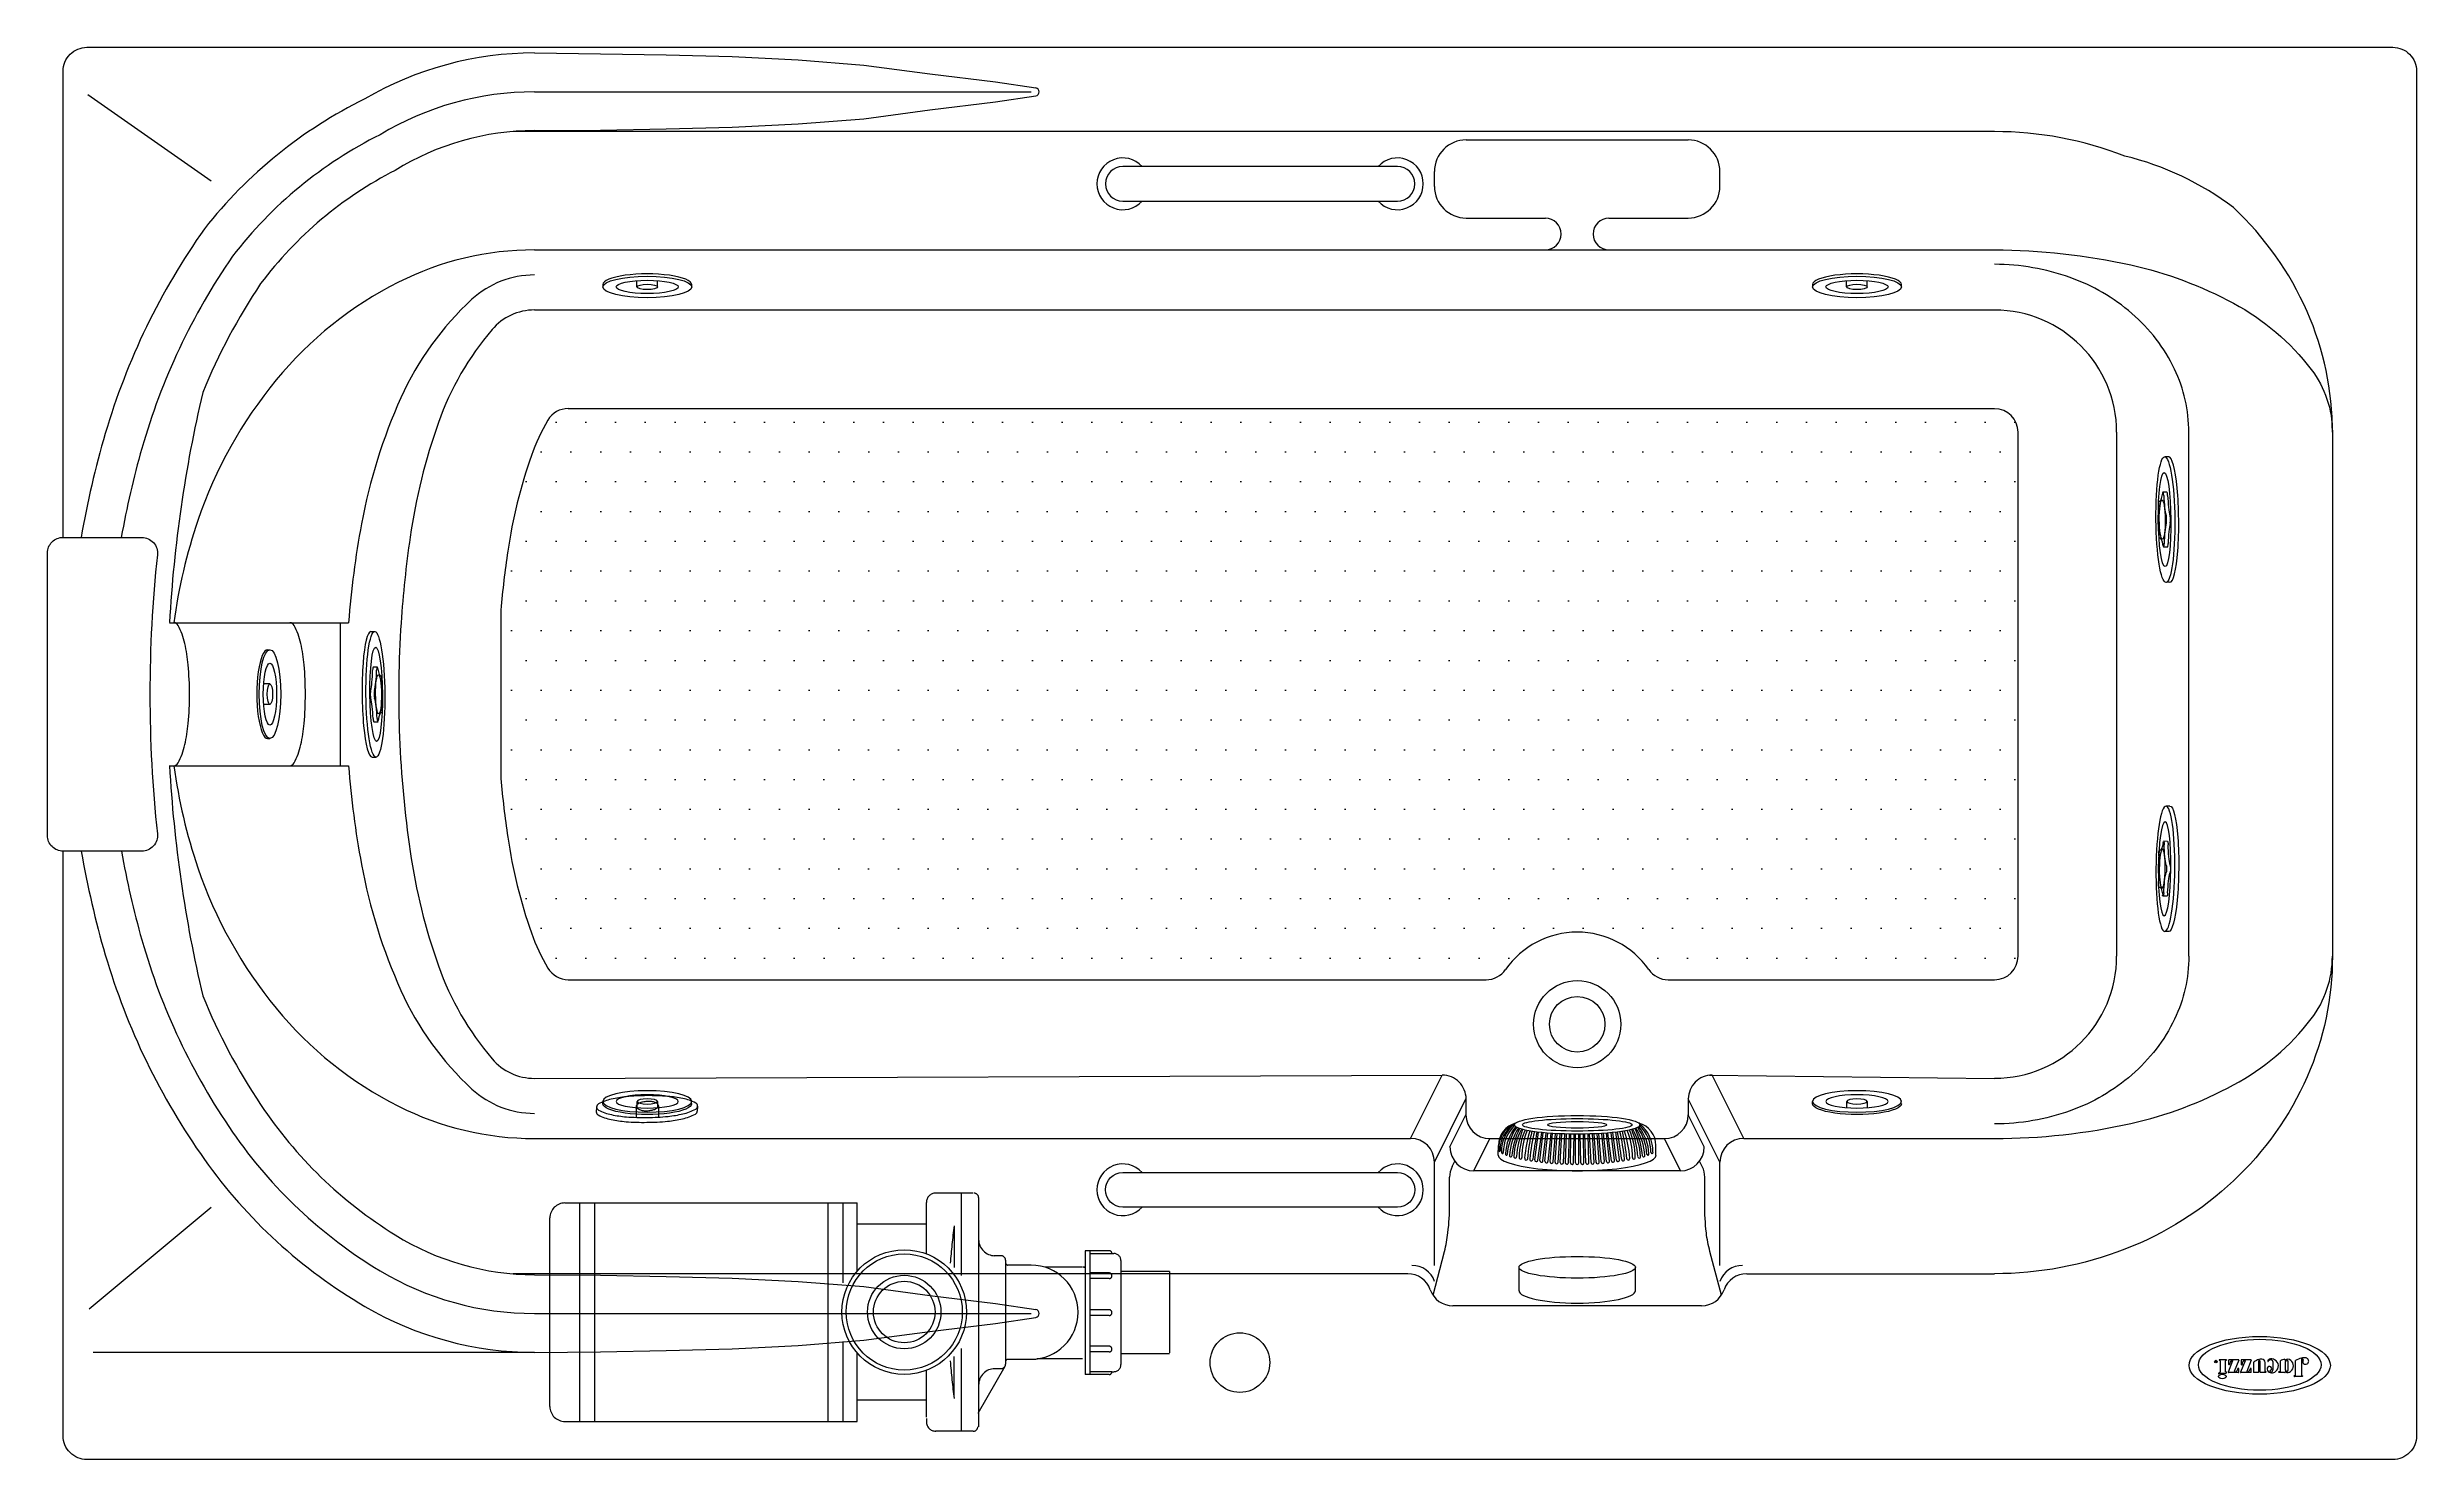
# Model space of a CAD drawing. Header units: millimetres. Extents: x -1256.29 to -1254.78, y 2239.85 to 2240.75.
import ezdxf
from ezdxf.enums import TextEntityAlignment as Align

# ---------------------------------------------------------------- set-up
doc = ezdxf.new("R2010")
doc.units = ezdxf.units.MM
doc.header["$LTSCALE"] = 10
doc.linetypes.add('HIDDEN', pattern=[0.375, 0.25, -0.125])
for name, color, linetype in [('CONTOR05', 7, 'Continuous'), ('jacuzzi', 1, 'Continuous'), ('LCOTA02', 1, 'Continuous')]:
    doc.layers.add(name, color=color, linetype=linetype)
doc.styles.add('ROMANS', font='romans', dxfattribs={"height": 4})

# ---------------------------------------------------------------- blocks, each defined once
blk = doc.blocks.new('A$C1E5B20B9')
at = {"layer": 'LCOTA02'}
for p, q in [((12, 80), (17, 80)), ((14.6, 57.5), (19.6, 57.5)), ((14.6, 22.5), (20, 22.5)), ((12, 0), (17, 0))]:
    blk.add_line(p, q, dxfattribs=at)
for centre, major_axis, start_param, end_param in [((12, 40), (0, 40), 0, 3.141593), ((8.2, 59), (0, 19), 3.648269, 4.519872), ((14.6, 54.8), (0, 2.68), 6.283185, 7.661464), ((13.2, 59), (0, 19), 3.648269, 4.519872), ((19.6, 54.8), (0, 2.68), 5.533225, 7.661464), ((24, 70.7), (0, 19), 2.391632, 3.263235), ((24.8, 49.2), (0, 2.68), 4.276588, 6.404827), ((30.7, 40), (0, 19), 1.134995, 2.006598), ((11.3, 40), (0, 2.68), 0.506677, 2.634916), ((8.2, 21), (0, 19), 4.904906, 5.776509), ((16.3, 40), (0, 2.68), 0.506677, 2.634916), ((13.2, 21), (0, 19), 4.904906, 5.776509), ((24.8, 30.8), (0, 2.68), 3.019951, 5.14819), ((14.6, 25.2), (0, 2.68), 1.763314, 3.141593), ((19.6, 25.2), (0, 2.68), 1.763314, 3.891553), ((24, 9.3), (0, 19), 6.161543, 7.033146)]:
    blk.add_ellipse(centre, major_axis=major_axis, ratio=0.3, start_param=start_param, end_param=end_param, dxfattribs=at)
for centre, major_axis, ratio in [((17, 40), (0, 40), 0.3), ((18, 40), (0, 30), 0.266667), ((21, 40), (0, 12.5), 0.3)]:
    blk.add_ellipse(centre, major_axis=major_axis, ratio=ratio, dxfattribs=at)
blk = doc.blocks.new('A$C00053991')
at = {"layer": 'CONTOR05', "xscale": 0.5, "zscale": 0.5}
blk.add_blockref('A$C1E5B20B9', (0, 0), dxfattribs=at)
blk = doc.blocks.new('A$C691B2982')
at = {"layer": 'CONTOR05', "xscale": 0.1, "yscale": 0.1, "zscale": 0.1}
blk.add_blockref('A$C00053991', (0, 0), dxfattribs=at)
blk = doc.blocks.new('A$C159910E5')
at = {"layer": 'CONTOR05', "rotation": 270}
blk.add_blockref('A$C691B2982', (0, 1.45), dxfattribs=at)
blk = doc.blocks.new('A$C3BF32979')
at = {"layer": 'CONTOR05', "rotation": 314.9999999999977}
blk.add_blockref('A$C159910E5', (-0.4, 5.26), dxfattribs=at)
blk = doc.blocks.new('*E10')
at = {"layer": 'CONTOR05', "rotation": 135.5818886525813}
blk.add_blockref('A$C3BF32979', (4.89, 4.04), dxfattribs=at)
blk = doc.blocks.new('A$C37FA7AEC')
at = {"layer": 'LCOTA02'}
for p, q in [((1.01, 4.71), (1.23, 4.71)), ((1.23, 2.9), (0.63, 2.9)), ((1.23, 1.81), (0.63, 1.81)), ((1.01, 0), (1.23, 0))]:
    blk.add_line(p, q, dxfattribs=at)
for centre, major_axis, ratio, start_param, end_param in [((1.01, 2.36), (0, 2.36), 0.431953, 6.283185, 9.424778), ((1.23, 2.36), (0, -0.544), 0.461888, -3.141592653589793, 3.141592653589793)]:
    blk.add_ellipse(centre, major_axis=major_axis, ratio=ratio, start_param=start_param, end_param=end_param, dxfattribs=at)
for major_axis, ratio in [((0, 2.36), 0.431953), ((0, 1.65), 0.381644)]:
    blk.add_ellipse((1.23, 2.36), major_axis=major_axis, ratio=ratio, dxfattribs=at)
blk = doc.blocks.new('A$C6134645C')
at = {"layer": 'CONTOR05', "rotation": 179.9999999999999}
blk.add_blockref('A$C37FA7AEC', (2.24, 4.71), dxfattribs=at)
blk = doc.blocks.new('A$C71D54D85')
at = {"color": 1}
for p, q in [((78.3, 110.3), (78.3, 111.4)), ((79.1, 112.2), (100.7, 112.2)), ((79.9, 109.5), (79.1, 109.5)), ((80.7, 64), (80.7, 108.7)), ((100.7, 109.5), (98, 109.5)), ((98, 109.5), (98, 67.5)), ((101.6, 111.4), (101.6, 110.3)), ((126.3, 99.5), (126.3, 99.8)), ((127.1, 100.6), (143, 100.6)), ((143, 97.9), (140.8, 97.9)), ((143.8, 99.8), (143.8, 98.7)), ((160.9, 70.1), (160.9, 93.1)), ((175.5, 66.7), (175.5, 69.5)), ((180.2, 98.4), (180.2, 100.2)), ((180.6, 100.6), (196.5, 100.6)), ((180.6, 98), (182.5, 98)), ((182.9, 97.6), (182.9, 72.5)), ((202, 100.6), (214.9, 100.6)), ((221.7, 65.9), (234, 97.9)), ((221.8, 100.4), (221.8, 89.5)), ((222.2, 100.8), (250.8, 100.8)), ((222.2, 89.1), (223.7, 89.1)), ((238.7, 67.9), (251.2, 100.2)), ((247.7, 79.1), (249.5, 79.1)), ((249.9, 65.4), (249.9, 78.7)), ((256.6, 65.9), (268.9, 97.9)), ((256.7, 100.4), (256.7, 89.5)), ((257.1, 100.8), (285.6, 100.8)), ((257.1, 89.1), (258.6, 89.1)), ((273.6, 67.9), (286, 100.2)), ((282.5, 79.1), (284.3, 79.1)), ((284.8, 65.4), (284.8, 78.7)), ((222.2, 65.2), (249.5, 65.2)), ((257, 65.2), (284.3, 65.2)), ((291, 65.3), (291, 66.2)), ((291.4, 64.9), (310.7, 64.9)), ((311.1, 65.3), (311.1, 66.1))]:
    blk.add_line(p, q, dxfattribs=at)
blk.add_lwpolyline([(126.1, 70.7), (126.1, 93.4, 1), (117.9, 93.4), (117.9, 70.7, 1)], format="xyb", close=True, dxfattribs=at)
for points in [[(196.9, 100.2), (196.9, 68.8, 0.135484), (197, 68.4, 0.597309), (201.5, 68.6, 0.11277), (201.6, 69), (201.6, 100.2)], [(200.1, 64, 0.062974), (213.8, 71.3, 0.257829), (215.3, 74), (215.3, 100.2)], [(306.9, 102.2), (291.6, 102.2, 0.414214), (291.2, 101.8), (291.2, 99.7, 0.414214), (291.6, 99.3), (292.9, 99.3, -0.414214), (293.3, 98.9), (293.3, 68.2)], [(309, 68.1), (309, 99.5, -0.309408), (309.5, 100.2, 0.090701), (313.4, 102.6, 0.365017), (313.4, 103.1), (313, 103.8, 0.451807), (311.8, 104, -0.178007), (306.7, 102.2)]]:
    blk.add_lwpolyline(points, format="xyb", dxfattribs=at)
blk.add_circle((320.5, 70.1), 3.49, dxfattribs=at)
for centre, radius, start, end in [((70, 68.8), 9.29, 122.98031, 234.80885), ((69.4, 69.8), 8.1, 329.38819, 123.2376), ((79.1, 111.4), 0.803, 90, 180), ((79.1, 110.3), 0.803, 180, 270), ((79.9, 108.7), 0.803, 360, 90), ((57.1, 146.7), 89.5, 285.56043, 296.84445), ((97.2, 67.5), 0.803, 298.82315, 360), ((100.7, 111.4), 0.803, 360, 90), ((100.7, 110.3), 0.803, 270, 360), ((125.9, 99.5), 0.401, 231.45531, 0), ((127.1, 99.8), 0.803, 90, 180), ((140.8, 97.1), 0.803, 90, 180), ((143, 99.8), 0.803, 0, 90), ((143, 98.7), 0.803, 270, 0), ((165.1, 82.3), 19.6, 127.13134, 242.26712), ((164.3, 84.3), 17.5, 88.59962, 128.95271), ((169.6, 92.9), 8.64, 150.43729, 179.01242), ((165, 69.7), 4.07, 174.05436, 252.53888), ((166.3, 94.4), 5.08, 97.11199, 147.24263), ((166.1, 77.3), 11.7, 258.5772, 294.21967), ((170.3, 89.8), 6.07, 110.28331, 290.7343), ((164.1, 87.9), 13.9, 29.5272, 87.50186), ((166.2, 95.2), 4.29, 50.78098, 96.34141), ((167.6, 97.3), 1.84, 289.02953, 44.08726), ((166.7, 75.4), 9.65, 295.27036, 324.8584), ((162.5, 82.3), 20.5, 295.00308, 308.90895), ((169.2, 91.3), 7.85, 294.39358, 25.90718), ((175, 69.5), 0.5, 0, 144.8584), ((175, 66.7), 0.5, 309.13116, 0), ((180.6, 100.2), 0.401, 90, 180), ((180.6, 98.4), 0.401, 180, 270), ((182.5, 97.6), 0.401, 0, 90), ((192.3, 72.5), 9.42, 180, 267.92324), ((196.5, 100.2), 0.401, 0, 90), ((202, 100.2), 0.401, 90, 180), ((214.9, 100.2), 0.401, 0, 90), ((222.2, 100.4), 0.401, 90, 180), ((222.2, 89.5), 0.401, 180, 270), ((223.7, 89.5), 0.401, 270, 355.05883), ((235.3, 88.5), 11.3, 130.15733, 175.05883), ((232.5, 91.7), 7.01, 80.33745, 129.00483), ((233.6, 98.1), 0.5, 338.92958, 80.33745), ((239.2, 67.7), 0.5, 158.92958, 274.07432), ((238.4, 77.9), 10.7, 274.07432, 281.22181), ((235.7, 77.8), 11.5, 294.82753, 3.77721), ((247.7, 78.6), 0.5, 90, 183.77721), ((249.5, 78.7), 0.401, 0, 90), ((250.8, 100.4), 0.401, 338.92958, 90), ((257.1, 100.4), 0.401, 90, 180), ((257.1, 89.5), 0.401, 180, 270), ((258.6, 89.5), 0.401, 270, 355.05883), ((270.2, 88.5), 11.3, 130.15733, 175.05883), ((267.3, 91.7), 7.01, 80.33745, 129.00483), ((268.4, 98.1), 0.5, 338.92958, 80.33745), ((274, 67.7), 0.5, 158.92958, 274.07432), ((273.3, 77.9), 10.7, 274.07432, 281.22181), ((270.5, 77.8), 11.5, 294.82753, 3.77721), ((282.5, 78.6), 0.5, 90, 183.77721), ((284.3, 78.7), 0.401, 0, 90), ((285.6, 100.4), 0.401, 338.92958, 90), ((291.4, 66.2), 0.401, 82.17237, 180), ((291.7, 68.2), 1.61, 262.17237, 0), ((310.6, 68.1), 1.61, 180, 273.61115), ((310.7, 66.1), 0.401, 0, 93.61115), ((69.2, 67.7), 8, 234.80885, 260.1754), ((73, 89.8), 30.4, 260.1754, 285.41833), ((78.3, 64.6), 2.66, 297.20293, 316.52893), ((78.3, 64.4), 2.49, 320.21994, 351.14429), ((164.9, 81.4), 18.8, 241.68236, 289.34326), ((193.9, 81.5), 18.5, 264.07358, 289.85013), ((222.2, 65.7), 0.5, 158.92958, 270), ((249.5, 65.7), 0.401, 270, 0), ((257, 65.7), 0.5, 158.92958, 270), ((284.3, 65.7), 0.401, 270, 0), ((291.4, 65.3), 0.401, 180, 270), ((310.7, 65.3), 0.401, 270, 0)]:
    blk.add_arc(centre, radius, start, end, dxfattribs=at)
for centre, major_axis, ratio in [((197.8, 79.2), (-171.8, 0), 0.415223), ((302.5, 111.9), (-10.3, 0), 0.621803)]:
    blk.add_ellipse(centre, major_axis=major_axis, ratio=ratio, dxfattribs=at)
at = {"layer": 'LCOTA02'}
for p, q in [((140, 97.1), (140, 68)), ((127.1, 65.8), (127.1, 63.7))]:
    blk.add_line(p, q, dxfattribs=at)
for centre, radius, start, end in [((122.7, 82), 19.4, 126.3033, 231.48564), ((119.6, 76.9), 13.4, 228.39986, 304.23053), ((119.5, 88.6), 12.3, 59.92306, 132.27609), ((123.5, 96.5), 32.9, 276.28599, 300.08621), ((78, 64.6), 2, 149.38819, 195.77516), ((78.9, 64.9), 2.92, 195.77516, 246.12825), ((78.6, 64), 2, 246.12825, 297.20293)]:
    blk.add_arc(centre, radius, start, end, dxfattribs=at)
blk.add_ellipse((197.8, 80.8), major_axis=(-197.8, 0), ratio=0.408776, dxfattribs=at)
at = {"color": 1, "style": 'ROMANS'}
blk.add_text('R', height=3.5, dxfattribs=at).set_placement((320.5, 70.1), align=Align.MIDDLE_CENTER)

msp = doc.modelspace()

# ---------------------------------------------------------------- hatches: boundary and pattern name
at = {"layer": 'jacuzzi'}
h = msp.add_hatch(dxfattribs=at)
h.set_pattern_fill('DOTS', color=256, scale=0.303614, style=0)
h.set_pattern_definition([(0, (-1258.994898, 2234.79798), (0.00948795, 0.018975904), [0, -0.018975904])])
h.paths.add_polyline_path([(-1255.9604, 2240.5183, 0.264036), (-1255.9734, 2240.5109, 0.0497), (-1255.9839, 2240.4885, 0.048609), (-1255.999, 2240.4274, 0.014977), (-1256.0034, 2240.39), (-1256.0034, 2240.2827, 0.014977), (-1255.999, 2240.2453, 0.048609), (-1255.9839, 2240.1842, 0.0497), (-1255.9734, 2240.1618, 0.264036), (-1255.9604, 2240.1544), (-1255.3755, 2240.1544, 0.244921), (-1255.363, 2240.1609, -0.521102), (-1255.2718, 2240.1609, 0.244921), (-1255.2594, 2240.1544), (-1255.0514, 2240.1544, 0.414214), (-1255.0365, 2240.1694), (-1255.0365, 2240.5033, 0.414214), (-1255.0514, 2240.5183)])

# ---------------------------------------------------------------- linework, layer by layer
for p, q in [((-1255.982, 2240.7202), (-1255.6654, 2240.7202)), ((-1256.188, 2240.6634), (-1256.2667, 2240.7183)), ((-1255.0514, 2240.6949), (-1255.9956, 2240.6949)), ((-1255.3882, 2240.6896), (-1255.2467, 2240.6896)), ((-1255.4084, 2240.66), (-1255.4084, 2240.6694)), ((-1255.2264, 2240.66), (-1255.2264, 2240.6694)), ((-1255.3882, 2240.6397), (-1255.3377, 2240.6397)), ((-1255.2972, 2240.6397), (-1255.2467, 2240.6397)), ((-1255.982, 2240.6195), (-1255.0514, 2240.6195)), ((-1255.982, 2240.5812), (-1255.0514, 2240.5812)), ((-1255.0514, 2240.5183), (-1255.9604, 2240.5183)), ((-1255.0365, 2240.5033), (-1255.0365, 2240.1694)), ((-1254.9736, 2240.5033), (-1254.9736, 2240.1694)), ((-1254.9276, 2240.1694), (-1254.9276, 2240.5033)), ((-1254.9276, 2240.1694), (-1254.9276, 2240.5033)), ((-1254.8361, 2240.5033), (-1254.8361, 2240.1694)), ((-1256.0034, 2240.39), (-1256.0034, 2240.2827)), ((-1256.2146, 2240.3819), (-1256.1005, 2240.3819)), ((-1256.1055, 2240.2908), (-1256.1055, 2240.3819)), ((-1256.2146, 2240.2908), (-1256.1005, 2240.2908)), ((-1255.9604, 2240.1544), (-1255.3755, 2240.1544)), ((-1255.2594, 2240.1544), (-1255.0514, 2240.1544)), ((-1255.982, 2240.0915), (-1255.4035, 2240.0936)), ((-1255.4236, 2240.0532), (-1255.4035, 2240.0936)), ((-1255.233, 2240.0935), (-1255.0514, 2240.0915)), ((-1255.2112, 2240.0532), (-1255.2314, 2240.0936)), ((-1255.9424, 2240.0732), (-1255.9426, 2240.0701)), ((-1255.9172, 2240.0736), (-1255.9172, 2240.0667)), ((-1255.9029, 2240.0741), (-1255.9029, 2240.0668)), ((-1255.878, 2240.0739), (-1255.8782, 2240.0707)), ((-1255.4084, 2240.0381), (-1255.3883, 2240.0785)), ((-1255.3883, 2240.0784), (-1255.3883, 2240.0683)), ((-1255.2264, 2240.0381), (-1255.2466, 2240.0785)), ((-1255.2466, 2240.0784), (-1255.2466, 2240.0683)), ((-1255.3985, 2240.0478), (-1255.3883, 2240.0683)), ((-1255.3444, 2240.0396), (-1255.342, 2240.0572)), ((-1255.3425, 2240.0393), (-1255.34, 2240.057)), ((-1255.3412, 2240.0392), (-1255.3391, 2240.0569)), ((-1255.3393, 2240.0389), (-1255.3371, 2240.0567)), ((-1255.338, 2240.0388), (-1255.3361, 2240.0566)), ((-1255.336, 2240.0386), (-1255.3341, 2240.0565)), ((-1255.3347, 2240.0385), (-1255.3332, 2240.0564)), ((-1255.3328, 2240.0383), (-1255.3312, 2240.0563)), ((-1255.3315, 2240.0382), (-1255.3302, 2240.0563)), ((-1255.3295, 2240.038), (-1255.3282, 2240.0562)), ((-1255.3282, 2240.038), (-1255.3273, 2240.0561)), ((-1255.3262, 2240.0379), (-1255.3253, 2240.0561)), ((-1255.3249, 2240.0378), (-1255.3243, 2240.056)), ((-1255.323, 2240.0377), (-1255.3223, 2240.056)), ((-1255.3217, 2240.0377), (-1255.3214, 2240.056)), ((-1255.3197, 2240.0377), (-1255.3194, 2240.056)), ((-1255.3184, 2240.0376), (-1255.3184, 2240.056)), ((-1255.3164, 2240.0376), (-1255.3164, 2240.056)), ((-1255.3151, 2240.0377), (-1255.3155, 2240.056)), ((-1255.3131, 2240.0377), (-1255.3135, 2240.056)), ((-1255.3119, 2240.0377), (-1255.3125, 2240.056)), ((-1255.3099, 2240.0378), (-1255.3105, 2240.056)), ((-1255.3086, 2240.0379), (-1255.3096, 2240.0561)), ((-1255.3066, 2240.038), (-1255.3076, 2240.0561)), ((-1255.3053, 2240.038), (-1255.3066, 2240.0562)), ((-1255.3034, 2240.0382), (-1255.3046, 2240.0563)), ((-1255.3021, 2240.0383), (-1255.3037, 2240.0563)), ((-1255.3001, 2240.0385), (-1255.3017, 2240.0564)), ((-1255.2988, 2240.0386), (-1255.3007, 2240.0565)), ((-1255.2969, 2240.0388), (-1255.2987, 2240.0566)), ((-1255.2956, 2240.0389), (-1255.2978, 2240.0567)), ((-1255.2936, 2240.0392), (-1255.2958, 2240.0569)), ((-1255.2923, 2240.0393), (-1255.2948, 2240.057)), ((-1255.2904, 2240.0396), (-1255.2928, 2240.0572)), ((-1255.2364, 2240.0478), (-1255.2466, 2240.0683)), ((-1255.982, 2240.0532), (-1255.4236, 2240.0532)), ((-1255.3833, 2240.0326), (-1255.3731, 2240.0531)), ((-1255.3731, 2240.0531), (-1255.2618, 2240.0531)), ((-1255.3677, 2240.0426), (-1255.3676, 2240.0487)), ((-1255.3677, 2240.0426), (-1255.3676, 2240.0487)), ((-1255.2672, 2240.0426), (-1255.2672, 2240.0487)), ((-1255.2516, 2240.0326), (-1255.2618, 2240.0531)), ((-1255.2112, 2240.0532), (-1255.0514, 2240.0532)), ((-1255.4084, 2239.9723), (-1255.4084, 2240.0381)), ((-1255.3987, 2240.0114), (-1255.3987, 2240.0285)), ((-1255.3971, 2240.0353), (-1255.3954, 2240.0387)), ((-1255.2516, 2240.0326), (-1255.3833, 2240.0326)), ((-1255.2377, 2240.0353), (-1255.2394, 2240.0387)), ((-1255.2361, 2240.0114), (-1255.2361, 2240.0285)), ((-1255.2264, 2239.9723), (-1255.2264, 2240.0381)), ((-1256.188, 2240.0093), (-1256.2657, 2239.9444)), ((-1255.4093, 2239.9533), (-1255.402, 2239.9812)), ((-1255.2255, 2239.9533), (-1255.2328, 2239.9812)), ((-1255.4254, 2239.967), (-1255.9956, 2239.967)), ((-1255.3546, 2239.9711), (-1255.3546, 2239.9562)), ((-1255.2803, 2239.9562), (-1255.2803, 2239.9711)), ((-1255.2094, 2239.967), (-1255.0514, 2239.967)), ((-1255.982, 2239.9417), (-1255.6654, 2239.9417)), ((-1255.2381, 2239.9466), (-1255.3967, 2239.9466)), ((-1255.982, 2239.9169), (-1256.2632, 2239.9169))]:
    msp.add_line(p, q, dxfattribs=at)
at = {"layer": 'jacuzzi', "linetype": 'HIDDEN'}
for p, q in [((-1255.9626, 2240.0121), (-1255.7763, 2240.0121)), ((-1255.9531, 2239.8729), (-1255.9531, 2240.0121)), ((-1255.9435, 2239.8729), (-1255.9435, 2240.0121)), ((-1255.7949, 2239.8729), (-1255.7949, 2240.0121)), ((-1255.7853, 2239.9612), (-1255.7853, 2240.0121)), ((-1255.7763, 2239.9686), (-1255.7763, 2240.0121)), ((-1255.7763, 2239.9986), (-1255.7763, 2240.0121)), ((-1255.7322, 2240.0102), (-1255.7322, 2240.0124)), ((-1255.7322, 2240.0102), (-1255.7322, 2240.0124)), ((-1255.7094, 2240.0184), (-1255.7262, 2240.0184)), ((-1255.7094, 2240.0184), (-1255.7262, 2240.0184)), ((-1255.7023, 2240.0184), (-1255.7108, 2240.0184)), ((-1255.71, 2240.0184), (-1255.71, 2239.9659)), ((-1255.6989, 2240.0155), (-1255.6989, 2239.8695)), ((-1255.9722, 2239.8824), (-1255.9722, 2240.0026)), ((-1255.7322, 2239.9986), (-1255.7763, 2239.9986)), ((-1255.7145, 2239.9966), (-1255.7145, 2239.971)), ((-1255.631, 2239.9817), (-1255.631, 2239.9028)), ((-1255.6281, 2239.9817), (-1255.6281, 2239.9028)), ((-1255.6281, 2239.9799), (-1255.6127, 2239.9799)), ((-1255.6846, 2239.9785), (-1255.689, 2239.9785)), ((-1255.6817, 2239.9756), (-1255.6817, 2239.9094)), ((-1255.6803, 2239.9726), (-1255.6655, 2239.9726)), ((-1255.6326, 2239.9711), (-1255.6563, 2239.9711)), ((-1255.6318, 2239.9712), (-1255.6323, 2239.9712)), ((-1255.6082, 2239.9754), (-1255.6082, 2239.9091)), ((-1255.6082, 2239.9754), (-1255.6082, 2239.9091)), ((-1255.5772, 2239.9684), (-1255.6082, 2239.9684)), ((-1255.5772, 2239.9684), (-1255.6082, 2239.9684)), ((-1255.5772, 2239.9684), (-1255.5772, 2239.9165)), ((-1255.5772, 2239.9684), (-1255.5772, 2239.9202)), ((-1255.7853, 2239.8729), (-1255.7853, 2239.9239)), ((-1255.71, 2239.9193), (-1255.71, 2239.8667)), ((-1255.5772, 2239.9239), (-1255.5772, 2239.9202)), ((-1255.5772, 2239.9202), (-1255.5772, 2239.9165)), ((-1255.7763, 2239.8729), (-1255.7763, 2239.9165)), ((-1255.7763, 2239.8749), (-1255.7763, 2239.9106)), ((-1255.7763, 2239.8729), (-1255.7763, 2239.9106)), ((-1255.7763, 2239.8749), (-1255.7763, 2239.9106)), ((-1255.7145, 2239.8886), (-1255.7145, 2239.9142)), ((-1255.6821, 2239.908), (-1255.6994, 2239.878)), ((-1255.6846, 2239.9065), (-1255.6885, 2239.9065)), ((-1255.6803, 2239.9125), (-1255.6655, 2239.9125)), ((-1255.6326, 2239.9127), (-1255.6617, 2239.9127)), ((-1255.6139, 2239.9046), (-1255.6281, 2239.9046)), ((-1255.6139, 2239.9046), (-1255.6127, 2239.9046)), ((-1255.6139, 2239.9046), (-1255.6127, 2239.9046)), ((-1255.5772, 2239.916), (-1255.6082, 2239.916)), ((-1255.7763, 2239.8866), (-1255.7322, 2239.8866)), ((-1255.7322, 2239.8748), (-1255.7322, 2239.8727)), ((-1255.7322, 2239.8748), (-1255.7322, 2239.8727)), ((-1255.9626, 2239.8729), (-1255.7763, 2239.8729)), ((-1255.7023, 2239.8667), (-1255.7263, 2239.8667))]:
    msp.add_line(p, q, dxfattribs=at)
at = {"layer": 'jacuzzi', "color": 3}
msp.add_lwpolyline([(-1256.2824, 2240.4363), (-1256.2824, 2240.7334, -0.414214), (-1256.2672, 2240.7486), (-1254.7976, 2240.7486, -0.414214), (-1254.7824, 2240.7334), (-1254.7824, 2239.8637, -0.414214), (-1254.7976, 2239.8486), (-1256.2672, 2239.8486, -0.414214), (-1256.2824, 2239.8637), (-1256.2824, 2240.2363)], format="xyb", dxfattribs=at)
at = {"layer": 'jacuzzi'}
for points in [[(-1255.982, 2240.745, 0.132972), (-1256.0901, 2240.7157, 0.112479), (-1256.1923, 2240.633, 0.082957), (-1256.2555, 2240.5025, 0.028835), (-1256.2709, 2240.4363, 0.028835)], [(-1255.982, 2240.7202, 0.136109), (-1256.0804, 2240.6929, 0.113246), (-1256.1744, 2240.6155, 0.081526), (-1256.2322, 2240.493, 0.025524), (-1256.2453, 2240.4363, 0.025524)], [(-1255.982, 2240.6955, 0.139831), (-1256.0707, 2240.6702, 0.114061), (-1256.1565, 2240.598, 0.049631), (-1256.1934, 2240.5287)], [(-1254.8361, 2240.5033, 0.104164), (-1254.8522, 2240.5802, 0.100663), (-1254.8991, 2240.6465, 0.102638), (-1254.9684, 2240.6793, 0.093069), (-1255.0514, 2240.6949)], [(-1255.982, 2240.6195, 0.117203), (-1256.0687, 2240.5989, 0.104375), (-1256.1466, 2240.5366, 0.090214), (-1256.1965, 2240.4471, 0.048846), (-1256.2118, 2240.3819)], [(-1255.0514, 2240.6195, -0.054985), (-1254.9646, 2240.6099, -0.068797), (-1254.8991, 2240.5855, -0.105698), (-1254.8496, 2240.5433, -0.165254), (-1254.8361, 2240.5033)], [(-1255.982, 2240.6035, 0.188149), (-1256.0218, 2240.588, 0.101334), (-1256.0671, 2240.5253, 0.059725), (-1256.0922, 2240.4449, 0.026837), (-1256.1005, 2240.3819)], [(-1254.9276, 2240.5033, 0.11231), (-1254.9367, 2240.5435, 0.103182), (-1254.9639, 2240.579, 0.092447), (-1255.0033, 2240.6019, 0.086066), (-1255.0514, 2240.6103)], [(-1255.982, 2240.5812, 0.219593), (-1256.009, 2240.5687, 0.0919), (-1256.0432, 2240.5095, 0.048609), (-1256.0612, 2240.4365, 0.019856), (-1256.067, 2240.3819)], [(-1255.9734, 2240.5109, 0.0497), (-1255.9839, 2240.4885, 0.048609), (-1255.999, 2240.4274, 0.014977), (-1256.0034, 2240.39)], [(-1256.2119, 2240.2908, 0.276936), (-1256.2091, 2240.2925, 0.068261), (-1256.2048, 2240.3042, 0.031566), (-1256.2027, 2240.3176, 0.022827), (-1256.2018, 2240.3364, 0.022827), (-1256.2027, 2240.3551, 0.031566), (-1256.2048, 2240.3686, 0.068261), (-1256.2091, 2240.3802, 0.276936), (-1256.2119, 2240.3819)], [(-1256.138, 2240.2908, 0.276936), (-1256.1352, 2240.2925, 0.068261), (-1256.1309, 2240.3042, 0.031566), (-1256.1288, 2240.3176, 0.022827), (-1256.128, 2240.3364, 0.022827), (-1256.1288, 2240.3551, 0.031566), (-1256.1309, 2240.3686, 0.068261), (-1256.1352, 2240.3802, 0.276936), (-1256.138, 2240.3819)], [(-1256.067, 2240.3819, 0.052843), (-1256.0612, 2240.2362, 0.048609), (-1256.0432, 2240.1632, 0.0919), (-1256.009, 2240.104, 0.219593), (-1255.982, 2240.0915)], [(-1256.2118, 2240.2908, 0.048846), (-1256.1965, 2240.2257, 0.090214), (-1256.1466, 2240.1362, 0.104375), (-1256.0687, 2240.0738, 0.117203), (-1255.982, 2240.0532)], [(-1256.1005, 2240.2908, 0.026837), (-1256.0922, 2240.2279, 0.059725), (-1256.0671, 2240.1475, 0.101334), (-1256.0218, 2240.0847, 0.188149), (-1255.982, 2240.0692)], [(-1256.0034, 2240.2827, 0.014977), (-1255.999, 2240.2453, 0.048609), (-1255.9839, 2240.1842, 0.0497), (-1255.9734, 2240.1618)], [(-1256.2708, 2240.2363, 0.028781), (-1256.2555, 2240.1702, 0.082957), (-1256.1923, 2240.0398, 0.106733), (-1256.0901, 2239.9462, 0.132972), (-1255.982, 2239.9169)], [(-1256.2452, 2240.2363, 0.025468), (-1256.2322, 2240.1797, 0.081526), (-1256.1744, 2240.0573, 0.106953), (-1256.0804, 2239.9689, 0.136109), (-1255.982, 2239.9417)], [(-1254.9276, 2240.1694, -0.11231), (-1254.9367, 2240.1293, -0.103182), (-1254.9639, 2240.0938, -0.092447), (-1255.0033, 2240.0708, -0.086066), (-1255.0514, 2240.0625)], [(-1255.0514, 2240.0532, 0.054985), (-1254.9646, 2240.0628, 0.068797), (-1254.8991, 2240.0873, 0.105698), (-1254.8496, 2240.1294, 0.165254), (-1254.8361, 2240.1694)], [(-1254.8361, 2240.1694, -0.104164), (-1254.8522, 2240.0925, -0.100663), (-1254.8991, 2240.0262, -0.096077), (-1254.9684, 2239.9826, -0.093069), (-1255.0514, 2239.967)], [(-1256.1934, 2240.1441, 0.049631), (-1256.1565, 2240.0748, 0.107116), (-1256.0707, 2239.9917, 0.139831), (-1255.982, 2239.9664)], [(-1255.9426, 2240.0701, 0.005145), (-1255.9426, 2240.0701, 0.279431), (-1255.9414, 2240.0682, 0.067111), (-1255.9331, 2240.0653, 0.030899), (-1255.9236, 2240.0639, 0.022323), (-1255.9104, 2240.0635, 0.022323), (-1255.8971, 2240.0642, 0.030899), (-1255.8876, 2240.0657, 0.067111), (-1255.8794, 2240.0688, 0.276626), (-1255.8782, 2240.0707, 0.279431)], [(-1255.402, 2239.9812, 0.035415), (-1255.3998, 2239.9931, 0.02868), (-1255.3987, 2240.0114)], [(-1255.2328, 2239.9812, -0.035415), (-1255.2351, 2239.9931, -0.02868), (-1255.2361, 2240.0114)]]:
    msp.add_lwpolyline(points, format="xyb", dxfattribs=at)
for points in [[(-1255.982, 2240.745), (-1255.94, 2240.7445), (-1255.898, 2240.7438), (-1255.856, 2240.7427), (-1255.814, 2240.7407), (-1255.7721, 2240.7373), (-1255.7301, 2240.7317), (-1255.6881, 2240.7266), (-1255.6625, 2240.7227)], [(-1255.982, 2240.6955), (-1255.94, 2240.6959), (-1255.898, 2240.6966), (-1255.856, 2240.6978), (-1255.814, 2240.6998), (-1255.7721, 2240.7031), (-1255.7301, 2240.7088), (-1255.6881, 2240.7138), (-1255.6625, 2240.7177)], [(-1255.982, 2239.9664), (-1255.94, 2239.966), (-1255.898, 2239.9653), (-1255.856, 2239.9641), (-1255.814, 2239.9621), (-1255.7721, 2239.9588), (-1255.7301, 2239.9531), (-1255.6881, 2239.9481), (-1255.6625, 2239.9442)], [(-1255.982, 2239.9169), (-1255.94, 2239.9173), (-1255.898, 2239.918), (-1255.856, 2239.9192), (-1255.814, 2239.9212), (-1255.7721, 2239.9246), (-1255.7301, 2239.9302), (-1255.6881, 2239.9353), (-1255.6625, 2239.9392)]]:
    msp.add_lwpolyline(points, dxfattribs=at)
for points in [[(-1255.607, 2240.6505), (-1255.432, 2240.6505, 1), (-1255.432, 2240.6727), (-1255.607, 2240.6727, 1)], [(-1255.9103, 2240.0805, 0.022323), (-1255.9235, 2240.0798, 0.030899), (-1255.933, 2240.0782, 0.067111), (-1255.9412, 2240.0752, 0.279431), (-1255.9424, 2240.0732, 0.279431), (-1255.9412, 2240.0713, 0.067111), (-1255.9329, 2240.0684, 0.030899), (-1255.9234, 2240.067, 0.022323), (-1255.9101, 2240.0666, 0.022323), (-1255.8968, 2240.0673, 0.030899), (-1255.8874, 2240.0689, 0.067111), (-1255.8792, 2240.0719, 0.279431), (-1255.878, 2240.0739, 0.279431), (-1255.8792, 2240.0758, 0.067111), (-1255.8875, 2240.0787, 0.030899), (-1255.897, 2240.08, 0.022323)], [(-1255.9102, 2240.0768, 0.042048), (-1255.9131, 2240.0764, 0.055238), (-1255.9152, 2240.0757, 0.098081), (-1255.9168, 2240.0745, 0.200343), (-1255.9172, 2240.0735, 0.200343), (-1255.9167, 2240.0726, 0.098081), (-1255.915, 2240.0716, 0.055238), (-1255.9128, 2240.071, 0.042048), (-1255.9099, 2240.0709, 0.042048), (-1255.907, 2240.0713, 0.055238), (-1255.9049, 2240.072, 0.098081), (-1255.9033, 2240.0732, 0.200343), (-1255.9029, 2240.0742, 0.200343), (-1255.9034, 2240.0751, 0.098081), (-1255.9051, 2240.0761, 0.055238), (-1255.9073, 2240.0767, 0.042048)], [(-1255.607, 2240.0316), (-1255.432, 2240.0316, -1), (-1255.432, 2240.0094), (-1255.607, 2240.0094, -1)]]:
    msp.add_lwpolyline(points, format="xyb", close=True, dxfattribs=at)
at = {"layer": 'jacuzzi', "color": 3}
msp.add_lwpolyline([(-1256.2824, 2240.2363, -0.414214), (-1256.2924, 2240.2463), (-1256.2924, 2240.4263, -0.414214), (-1256.2824, 2240.4363), (-1256.2323, 2240.4363, -0.446078), (-1256.2223, 2240.4252, 0.053829), (-1256.2223, 2240.2474, -0.446078), (-1256.2323, 2240.2363)], format="xyb", close=True, dxfattribs=at)
at = {"layer": 'jacuzzi', "linetype": 'HIDDEN'}
for points in [[(-1255.7322, 2239.9797), (-1255.7322, 2240.0035), (-1255.7322, 2240.0102)], [(-1255.7322, 2239.9986), (-1255.7322, 2240.0035), (-1255.7322, 2240.0102)], [(-1255.6157, 2239.9817), (-1255.631, 2239.9817)], [(-1255.6157, 2239.9675), (-1255.6281, 2239.9675)], [(-1255.6157, 2239.9639), (-1255.6281, 2239.9639)], [(-1255.6157, 2239.944), (-1255.6281, 2239.944)], [(-1255.6157, 2239.9404), (-1255.6281, 2239.9404)], [(-1255.6157, 2239.9208), (-1255.6281, 2239.9208)], [(-1255.7322, 2239.8756), (-1255.7322, 2239.9055)], [(-1255.6157, 2239.9172), (-1255.6281, 2239.9172)], [(-1255.6157, 2239.9028), (-1255.631, 2239.9028)]]:
    msp.add_lwpolyline(points, dxfattribs=at)
at = {"layer": 'jacuzzi'}
for centre, radius in [((-1255.3174, 2240.126), 0.0278), ((-1255.3174, 2240.126), 0.0177), ((-1255.5324, 2239.9104), 0.019)]:
    msp.add_circle(centre, radius, dxfattribs=at)
at = {"layer": 'jacuzzi', "linetype": 'HIDDEN'}
for radius in [0.0397, 0.037, 0.0234, 0.0196]:
    msp.add_circle((-1255.7463, 2239.9426), radius, dxfattribs=at)
at = {"layer": 'jacuzzi'}
for centre, radius, start, end in [((-1255.6628, 2240.7202), 0.00253, 278.677, 81.323), ((-1255.3882, 2240.6694), 0.0202, 90, 180), ((-1255.2467, 2240.6694), 0.0202, 0, 90), ((-1255.607, 2240.6616), 0.0165, 42.1909, 317.8091), ((-1255.432, 2240.6616), 0.0165, 222.1909, 137.8091), ((-1255.3882, 2240.66), 0.0202, 180, 270), ((-1255.2467, 2240.66), 0.0202, 270, 0), ((-1255.3377, 2240.6296), 0.0101, 270, 90), ((-1255.2972, 2240.6296), 0.0101, 90, 270), ((-1255.0514, 2240.5033), 0.0778, 0, 90), ((-1255.38, 2240.3364), 0.8358, 166.6991, 176.8764), ((-1255.9604, 2240.5032), 0.0152, 90, 149.1625), ((-1255.0514, 2240.5033), 0.015, 0, 90), ((-1255.38, 2240.3364), 0.8358, 183.1236, 193.3009), ((-1255.3174, 2240.129), 0.0557, 34.9518, 145.0482), ((-1255.9604, 2240.1696), 0.0152, 210.8375, 270), ((-1255.3755, 2240.1696), 0.0152, 270, 325.0482), ((-1255.2594, 2240.1696), 0.0152, 214.9518, 270), ((-1255.0514, 2240.1694), 0.0778, 270, 0), ((-1255.0514, 2240.1694), 0.015, 270, 0), ((-1255.4034, 2240.0784), 0.0152, 0, 90.2013), ((-1255.2314, 2240.0784), 0.0152, 89.7987, 180), ((-1255.3731, 2240.0683), 0.0152, 180, 270), ((-1255.3526, 2240.0486), 0.015, 105.4909, 179.5), ((-1255.3509, 2240.0475), 0.0165, 113.122, 187.4137), ((-1255.3484, 2240.0466), 0.0181, 119.4273, 183.9522), ((-1255.3439, 2240.0452), 0.0218, 127.8314, 181.6456), ((-1255.3402, 2240.0443), 0.0243, 134.3309, 180.2321), ((-1255.3343, 2240.0425), 0.0288, 140.6805, 178.3252), ((-1255.3288, 2240.0413), 0.0332, 145.1075, 176.9796), ((-1255.3236, 2240.0399), 0.0371, 147.5492, 176.0418), ((-1255.312, 2240.0383), 0.0472, 153.2328, 175.4084), ((-1255.3152, 2240.0393), 0.0427, 152.3198, 176.6528), ((-1255.2981, 2240.0377), 0.0581, 158.528, 176.0922), ((-1255.3104, 2240.0408), 0.044, 156.1373, 179.444), ((-1255.3053, 2240.0408), 0.0474, 158.2863, 179.644), ((-1255.2766, 2240.0353), 0.0745, 162.2851, 175.8848), ((-1255.2386, 2240.0324), 0.1107, 166.75, 175.9055), ((-1255.2029, 2240.0246), 0.1456, 166.9086, 173.8716), ((-1254.8893, 2239.9791), 0.4605, 170.2208, 172.4284), ((-1255.7455, 2239.9791), 0.4605, 7.5716, 9.7791), ((-1255.432, 2240.0246), 0.1456, 6.1284, 13.0908), ((-1255.3963, 2240.0324), 0.1107, 4.0945, 13.2492), ((-1255.3582, 2240.0353), 0.0745, 4.1152, 17.7136), ((-1255.3295, 2240.0408), 0.0474, 0.356, 21.7114), ((-1255.3244, 2240.0408), 0.044, 0.556, 23.8599), ((-1255.3367, 2240.0377), 0.0581, 3.9078, 21.4695), ((-1255.3197, 2240.0393), 0.0427, 3.3472, 27.6765), ((-1255.3228, 2240.0383), 0.0472, 4.5916, 26.7633), ((-1255.3113, 2240.0399), 0.0371, 3.9582, 32.4452), ((-1255.3061, 2240.0413), 0.0332, 3.0204, 34.8844), ((-1255.2822, 2240.0486), 0.015, 0.5, 74.4472), ((-1255.3005, 2240.0425), 0.0288, 1.6748, 39.1263), ((-1255.291, 2240.0452), 0.0218, 358.3544, 52.1082), ((-1255.2947, 2240.0443), 0.0243, 359.7679, 45.0739), ((-1255.2618, 2240.0683), 0.0152, 270, 0), ((-1255.4236, 2240.0381), 0.0152, 0, 90), ((-1255.3833, 2240.0478), 0.0152, 180, 270), ((-1255.3669, 2240.0454), 0.000437, 185.1947, 359.2796), ((-1255.3651, 2240.0443), 0.000615, 158.3204, 352.6804), ((-1255.3625, 2240.0432), 0.000615, 158.3204, 352.6804), ((-1255.3598, 2240.0422), 0.000777, 163.1915, 347.3605), ((-1255.3569, 2240.0416), 0.000853, 167.1949, 0.3983), ((-1255.3535, 2240.0409), 0.000886, 160.0987, 10.7386), ((-1255.3499, 2240.0404), 0.000957, 166.4345, 352.6285), ((-1255.3467, 2240.0399), 0.000962, 167.9164, 353.337), ((-1255.2881, 2240.0399), 0.000962, 186.663, 12.0836), ((-1255.2849, 2240.0404), 0.000957, 187.3715, 13.5655), ((-1255.2813, 2240.0409), 0.000886, 169.2614, 19.9013), ((-1255.2779, 2240.0416), 0.000853, 179.6017, 12.8051), ((-1255.2751, 2240.0422), 0.000777, 192.6395, 16.8085), ((-1255.2723, 2240.0432), 0.000615, 187.3196, 21.6796), ((-1255.2697, 2240.0443), 0.000615, 187.3196, 21.6796), ((-1255.2516, 2240.0478), 0.0152, 270, 0), ((-1255.2112, 2240.0381), 0.0152, 90, 180), ((-1255.607, 2240.0205), 0.0165, 42.1909, 317.8091), ((-1255.432, 2240.0205), 0.0165, 222.1909, 137.8091), ((-1255.3835, 2240.0285), 0.0152, 153.4979, 180), ((-1255.3435, 2240.0394), 0.000966, 169.3777, 354.0441), ((-1255.3402, 2240.039), 0.000971, 170.818, 354.7502), ((-1255.337, 2240.0386), 0.000976, 172.2368, 355.4561), ((-1255.3337, 2240.0383), 0.00098, 173.6339, 356.1623), ((-1255.3305, 2240.0381), 0.000985, 175.009, 356.8693), ((-1255.3272, 2240.0379), 0.00099, 176.3618, 357.5776), ((-1255.324, 2240.0378), 0.000995, 177.6922, 358.2877), ((-1255.3207, 2240.0377), 0.001, 179, 359), ((-1255.3174, 2240.0376), 0.001, 180, 0), ((-1255.3141, 2240.0377), 0.001, 181, 1), ((-1255.3109, 2240.0378), 0.000995, 181.7123, 2.3078), ((-1255.3076, 2240.0379), 0.00099, 182.4224, 3.6382), ((-1255.3044, 2240.0381), 0.000985, 183.1307, 4.991), ((-1255.3011, 2240.0383), 0.00098, 183.8377, 6.3661), ((-1255.2978, 2240.0386), 0.000976, 184.5439, 7.7632), ((-1255.2946, 2240.039), 0.000971, 185.2498, 9.182), ((-1255.2914, 2240.0394), 0.000966, 185.9559, 10.6223), ((-1255.2513, 2240.0285), 0.0152, 0, 26.5021), ((-1255.4254, 2239.9518), 0.0152, 19.2482, 90), ((-1255.4227, 2239.9571), 0.0152, 19.2482, 90), ((-1255.2121, 2239.9571), 0.0152, 90, 160.7518), ((-1255.2094, 2239.9518), 0.0152, 90, 160.7518), ((-1255.3967, 2239.9618), 0.0152, 199.2482, 270), ((-1255.2381, 2239.9618), 0.0152, 270, 340.7518), ((-1255.6628, 2239.9417), 0.00253, 278.677, 81.323)]:
    msp.add_arc(centre, radius, start, end, dxfattribs=at)
at = {"layer": 'jacuzzi', "linetype": 'HIDDEN'}
for centre, radius, start, end in [((-1255.9626, 2240.0026), 0.00954, 90, 180), ((-1255.7262, 2240.0124), 0.00601, 90, 180), ((-1255.7262, 2240.0124), 0.00601, 90, 180), ((-1255.7018, 2240.0155), 0.00286, 0, 90), ((-1255.3003, 2239.9421), 0.4179, 172.3703, 175.6636), ((-1255.6885, 2239.9889), 0.0104, 180, 270), ((-1255.6157, 2239.9799), 0.0018, 0, 90), ((-1255.6127, 2239.9754), 0.0045, 0, 90), ((-1255.6846, 2239.9756), 0.00286, 0, 90), ((-1255.6803, 2239.974), 0.00145, 180, 270), ((-1255.6655, 2239.9425), 0.03, 270, 90), ((-1255.6318, 2239.9719), 0.000743, 270, 345.1417), ((-1255.6157, 2239.9657), 0.0018, 270, 90), ((-1255.6157, 2239.9422), 0.0018, 270, 90), ((-1255.6157, 2239.919), 0.0018, 270, 90), ((-1255.3003, 2239.943), 0.4179, 184.3364, 187.6297), ((-1255.6885, 2239.8961), 0.0104, 90, 180), ((-1255.6846, 2239.9094), 0.00286, 270, 0), ((-1255.6803, 2239.911), 0.00145, 90, 180), ((-1255.6157, 2239.9046), 0.0018, 270, 0), ((-1255.6127, 2239.9091), 0.0045, 270, 0), ((-1255.9626, 2239.8824), 0.00954, 180, 270), ((-1255.7262, 2239.8727), 0.00601, 180, 270), ((-1255.7262, 2239.8727), 0.00601, 180, 270), ((-1255.7023, 2239.8695), 0.00286, 270, 0)]:
    msp.add_arc(centre, radius, start, end, dxfattribs=at)
at = {"layer": 'jacuzzi'}
for centre, major_axis, ratio in [((-1255.3174, 2240.0619), (-0.04, 0), 0.1484), ((-1255.3174, 2240.0619), (-0.0349, 0), 0.114375), ((-1255.3174, 2240.0619), (-0.0189, 0), 0.112344), ((-1255.3174, 2239.9711), (-0.0371, 0), 0.186255)]:
    msp.add_ellipse(centre, major_axis=major_axis, ratio=ratio, dxfattribs=at)
for centre, major_axis, ratio, start_param, end_param in [((-1255.3174, 2240.0426), (-0.0503, 0), 0.198307, 6.281174, 9.428239), ((-1255.3174, 2239.9562), (0.0371, 0), 0.213184, 3.141593, 6.283185)]:
    msp.add_ellipse(centre, major_axis=major_axis, ratio=ratio, start_param=start_param, end_param=end_param, dxfattribs=at)

# ---------------------------------------------------------------- block references
for name, p, xscale, yscale, zscale, rotation in [('A$C6134645C', (-1255.8819, 2240.5891), 0.006720000000223081, 0.01200000000017099, 0.006720000000146682, 90), ('A$C6134645C', (-1255.1109, 2240.5891), 0.006720000000223081, 0.01200000000017099, 0.006720000000146682, 90), ('A$C3BF32979', (-1254.9829, 2240.4472), 0.009999999999915465, 0.01000000000021828, 0.01000000000010459, 315.5818886529406), ('A$C3BF32979', (-1256.043, 2240.3367), 0.009999999999915465, 0.01000000000021828, 0.01000000000010459, 135.5818886529406), ('A$C6134645C', (-1256.1438, 2240.3646), 0.006720000000063919, 0.01200000000017099, 0.006720000000070285, 180), ('A$C71D54D85', (-1254.8374, 2239.927), 0.0002275911388096574, 0.0002275911388096574, 0.0002275911387853663, 180)]:
    msp.add_blockref(name, p, dxfattribs=dict(at, xscale=xscale, yscale=yscale, zscale=zscale, rotation=rotation))
at = {"layer": 'jacuzzi', "xscale": -0.009999999999990905, "yscale": 0.01000000000021828, "zscale": 0.01000000000010459}
msp.add_blockref('*E10', (-1254.934, 2240.1851), dxfattribs=at)
at = {"layer": 'jacuzzi', "extrusion": (0, 0, -1), "xscale": 0.006720000000146682, "yscale": 0.01200000000026193, "zscale": -0.006719999999999855, "rotation": 270}
for p in [(1255.8819, 2240.0836), (1255.1109, 2240.0836)]:
    msp.add_blockref('A$C6134645C', p, dxfattribs=at)

doc.saveas('drawing.dxf')
